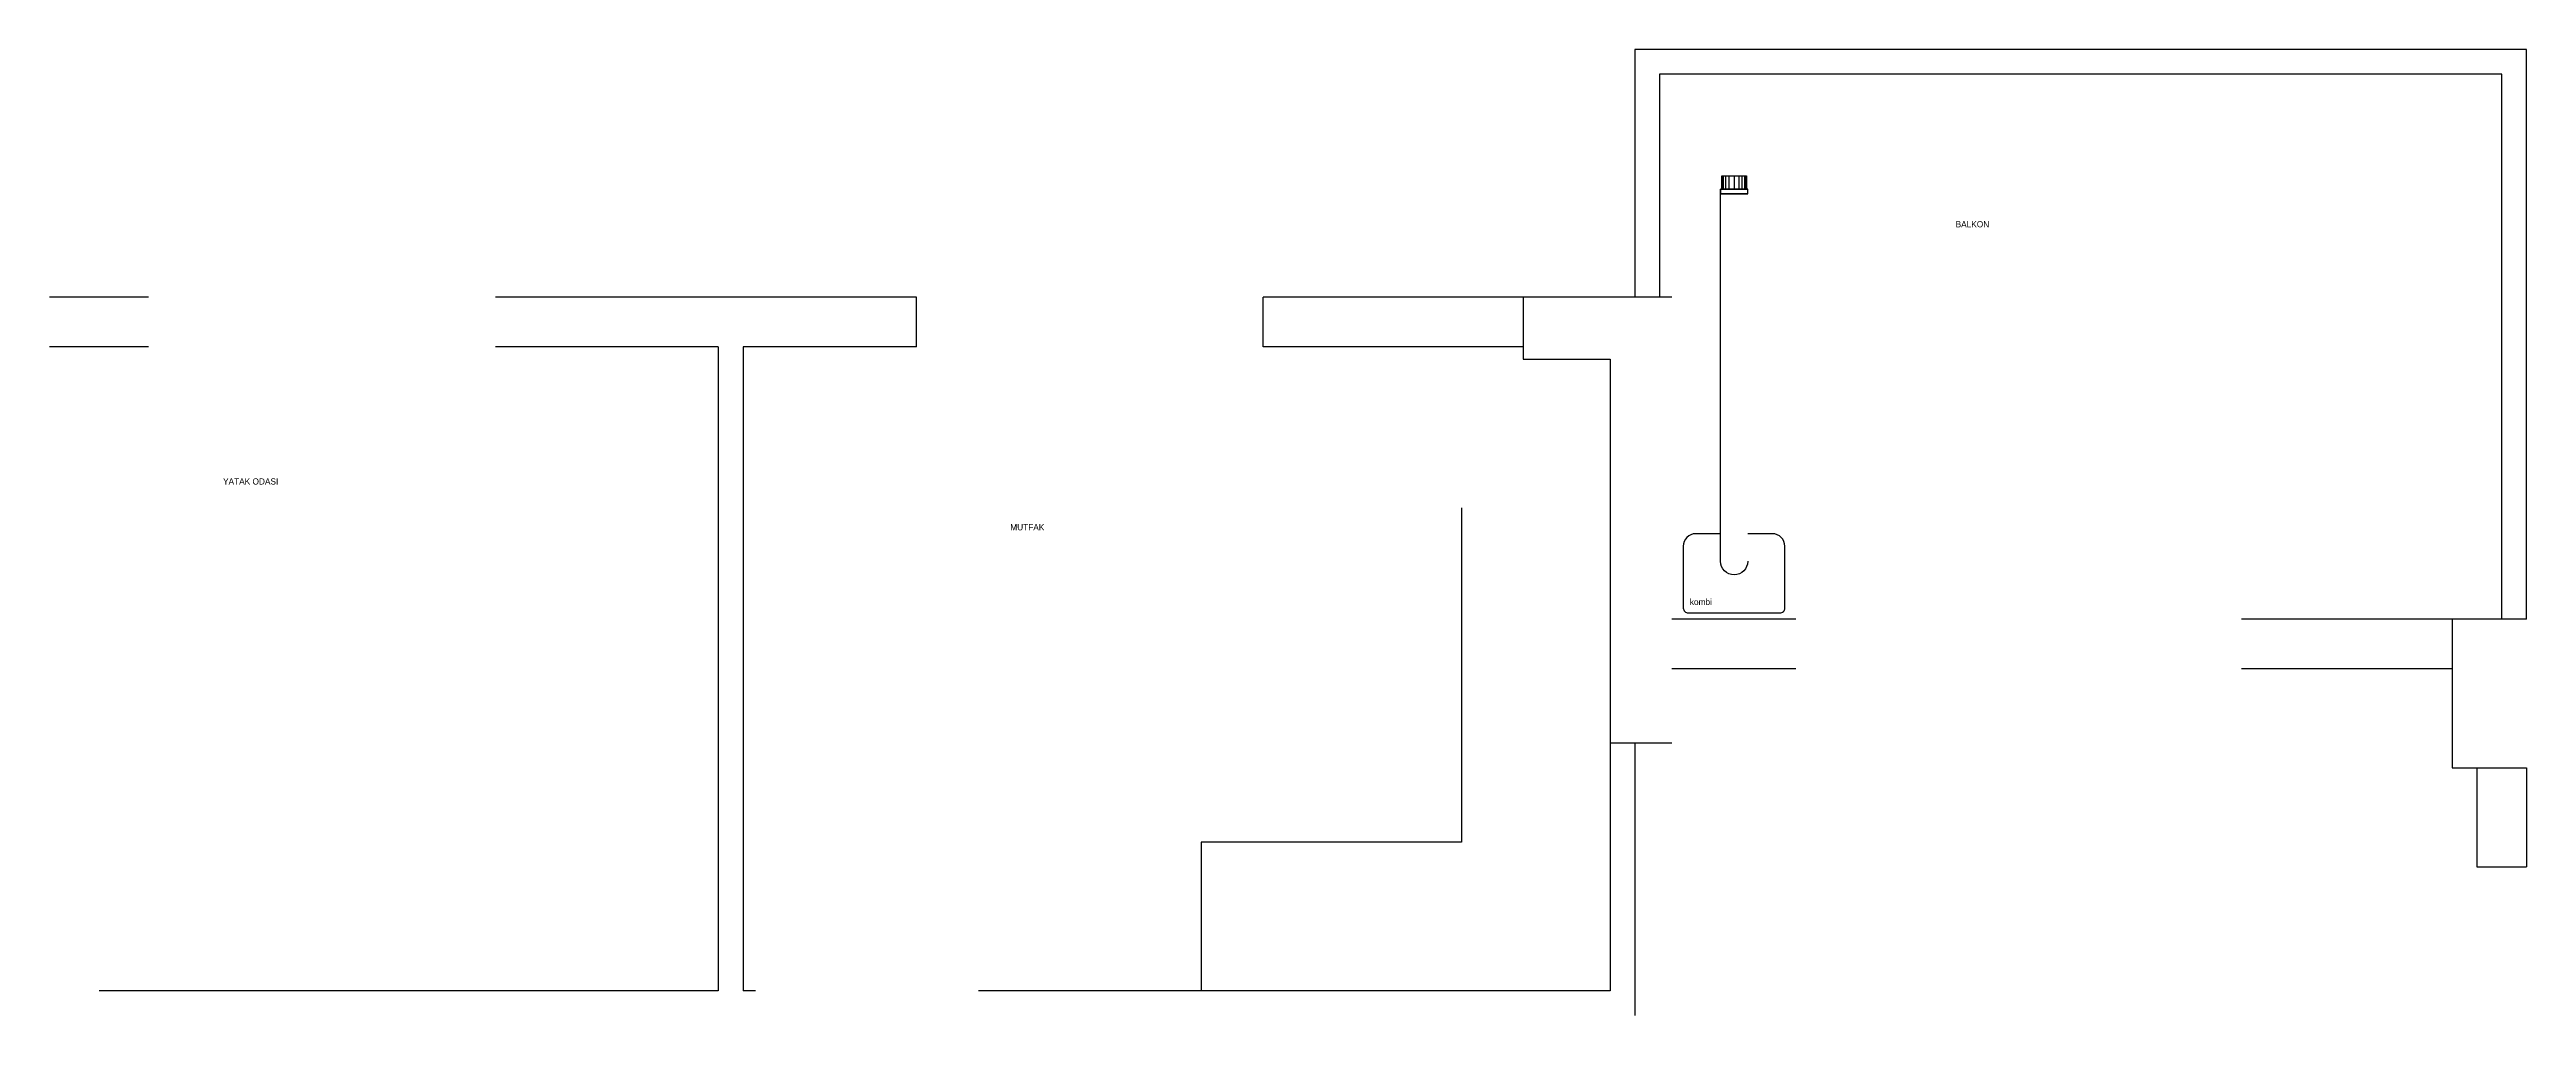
# Model space of a CAD drawing. Header units: metres. Extents: x 26 to 3156, y 26 to 1426.
# Drawn here: x 2156 to 3156, y 996 to 1386 of the extents above; entities that cross this region are included whole.
import ezdxf

# ---------------------------------------------------------------- set-up
doc = ezdxf.new("R2010")
doc.units = ezdxf.units.M

msp = doc.modelspace()

# ---------------------------------------------------------------- texts
for s, p in [('BALKON', (2925.222656, 1314.258048)), ('YATAK ODASI', (2225.741544, 1210.402761)), ('MUTFAK', (2543.564678, 1191.930571)), ('kombi', (2817.915761, 1161.762198))]:
    msp.add_text(s, height=2.5).set_placement(p)

# ---------------------------------------------------------------- linework, layer by layer
for p, q in [((2830.981834, 1329.722781), (2830.981834, 1334.992426)), ((2831.481834, 1329.722781), (2831.481834, 1334.992426)), ((2832.481834, 1329.722781), (2832.481834, 1334.992426)), ((2833.781834, 1329.722781), (2833.781834, 1334.992426)), ((2835.781834, 1334.992426), (2835.781834, 1329.722781)), ((2837.781834, 1329.722781), (2837.781834, 1334.992426)), ((2839.081834, 1329.722781), (2839.081834, 1334.992426)), ((2840.081834, 1329.722781), (2840.081834, 1334.992426)), ((2840.581834, 1329.722781), (2840.581834, 1334.992426)), ((2841.281834, 1329.722781), (2830.281834, 1329.722781)), ((2830.281834, 1329.722781), (2830.281834, 1327.722781)), ((2830.281834, 1327.722781), (2841.281834, 1327.722781)), ((2841.281834, 1327.722781), (2841.281834, 1329.722781)), ((2195.685721, 1286.040648), (2155.685721, 1286.040648)), ((2505.713794, 1286.040648), (2335.685721, 1286.040648)), ((2505.713794, 1266.040648), (2505.713794, 1286.040648)), ((2750.685721, 1286.040648), (2645.713794, 1286.040648)), ((2645.713794, 1266.040648), (2645.713794, 1286.040648)), ((2195.685721, 1266.040648), (2155.685721, 1266.040648)), ((2425.685721, 1266.040648), (2335.685721, 1266.040648)), ((2425.685721, 1266.040648), (2425.685721, 1006.040648)), ((2505.713794, 1266.040648), (2435.685721, 1266.040648)), ((2435.685721, 1266.040648), (2435.685721, 1006.040648)), ((2750.685721, 1266.040648), (2645.713794, 1266.040648)), ((2725.685721, 1201.040648), (2725.685721, 1066.040648)), ((2860.685721, 1156.040648), (2810.685721, 1156.040648)), ((3125.685721, 1156.040648), (3040.685721, 1156.040648)), ((2860.685721, 1136.040648), (2810.685721, 1136.040648)), ((3125.685721, 1136.040648), (3040.685721, 1136.040648)), ((2785.685721, 1106.140712), (2785.685721, 1006.040648)), ((2795.685721, 1106.140712), (2795.685721, 996.040648)), ((3135.685721, 1096.040648), (3135.685721, 1056.040648)), ((3155.685721, 1096.040648), (3155.685721, 1056.040648)), ((2725.685721, 1066.040648), (2620.685721, 1066.040648)), ((2620.685721, 1066.040648), (2620.685721, 1006.040648)), ((3135.685721, 1056.040648), (3155.685721, 1056.040648)), ((2425.685721, 1006.040648), (2175.685721, 1006.040648)), ((2440.685721, 1006.040648), (2435.685721, 1006.040648)), ((2785.685721, 1006.040648), (2530.685721, 1006.040648))]:
    msp.add_line(p, q)
for points in [[(3155.685721, 1156.040648), (3155.685721, 1386.040648), (2795.685721, 1386.040648), (2795.685721, 1286.040648)], [(3155.685721, 1156.040648), (3155.685721, 1386.040648), (2795.685721, 1386.040648), (2795.685721, 1286.040648)], [(3145.685721, 1156.040648), (3145.685721, 1376.040648), (2805.685721, 1376.040648), (2805.685721, 1286.040648)], [(2830.781834, 1329.722781), (2830.781834, 1334.992426), (2840.781834, 1334.992426), (2840.781834, 1329.722781)], [(2841.281834, 1327.722781), (2830.281834, 1327.722781), (2830.281834, 1329.722781), (2841.281834, 1329.722781)], [(2810.685721, 1286.040648), (2750.685721, 1286.040648), (2750.685721, 1261.040648), (2785.685721, 1261.040648), (2785.685721, 1106.140712), (2810.685721, 1106.140712)], [(3155.685721, 1156.040648), (3125.685721, 1156.040648), (3125.685721, 1096.040648), (3155.685721, 1096.040648)], [(3155.685721, 1156.040648), (3125.685721, 1156.040648), (3125.685721, 1096.040648), (3155.685721, 1096.040648)]]:
    msp.add_lwpolyline(points)
for points in [[(2841.281834, 1179.415168, -1), (2830.281834, 1179.415168), (2830.281834, 1327.722781), (2841.281834, 1327.722781)], [(2830.281834, 1190.5388), (2820.281834, 1190.5388, 0.414214), (2815.281834, 1185.5388), (2815.281834, 1160.5388, 0.414214), (2817.281834, 1158.5388), (2854.281834, 1158.5388, 0.414214), (2856.281834, 1160.5388), (2856.281834, 1185.5388, 0.414214), (2851.281834, 1190.5388), (2841.281834, 1190.5388)]]:
    msp.add_lwpolyline(points, format="xyb")

msp.set_redraw_order([(e.dxf.handle, doc.entitydb.next_handle()) for e in msp.query("TEXT MTEXT ATTDEF DIMENSION ARC_DIMENSION")])  # texts and dimensions are drawn at this point

doc.saveas('drawing.dxf')
